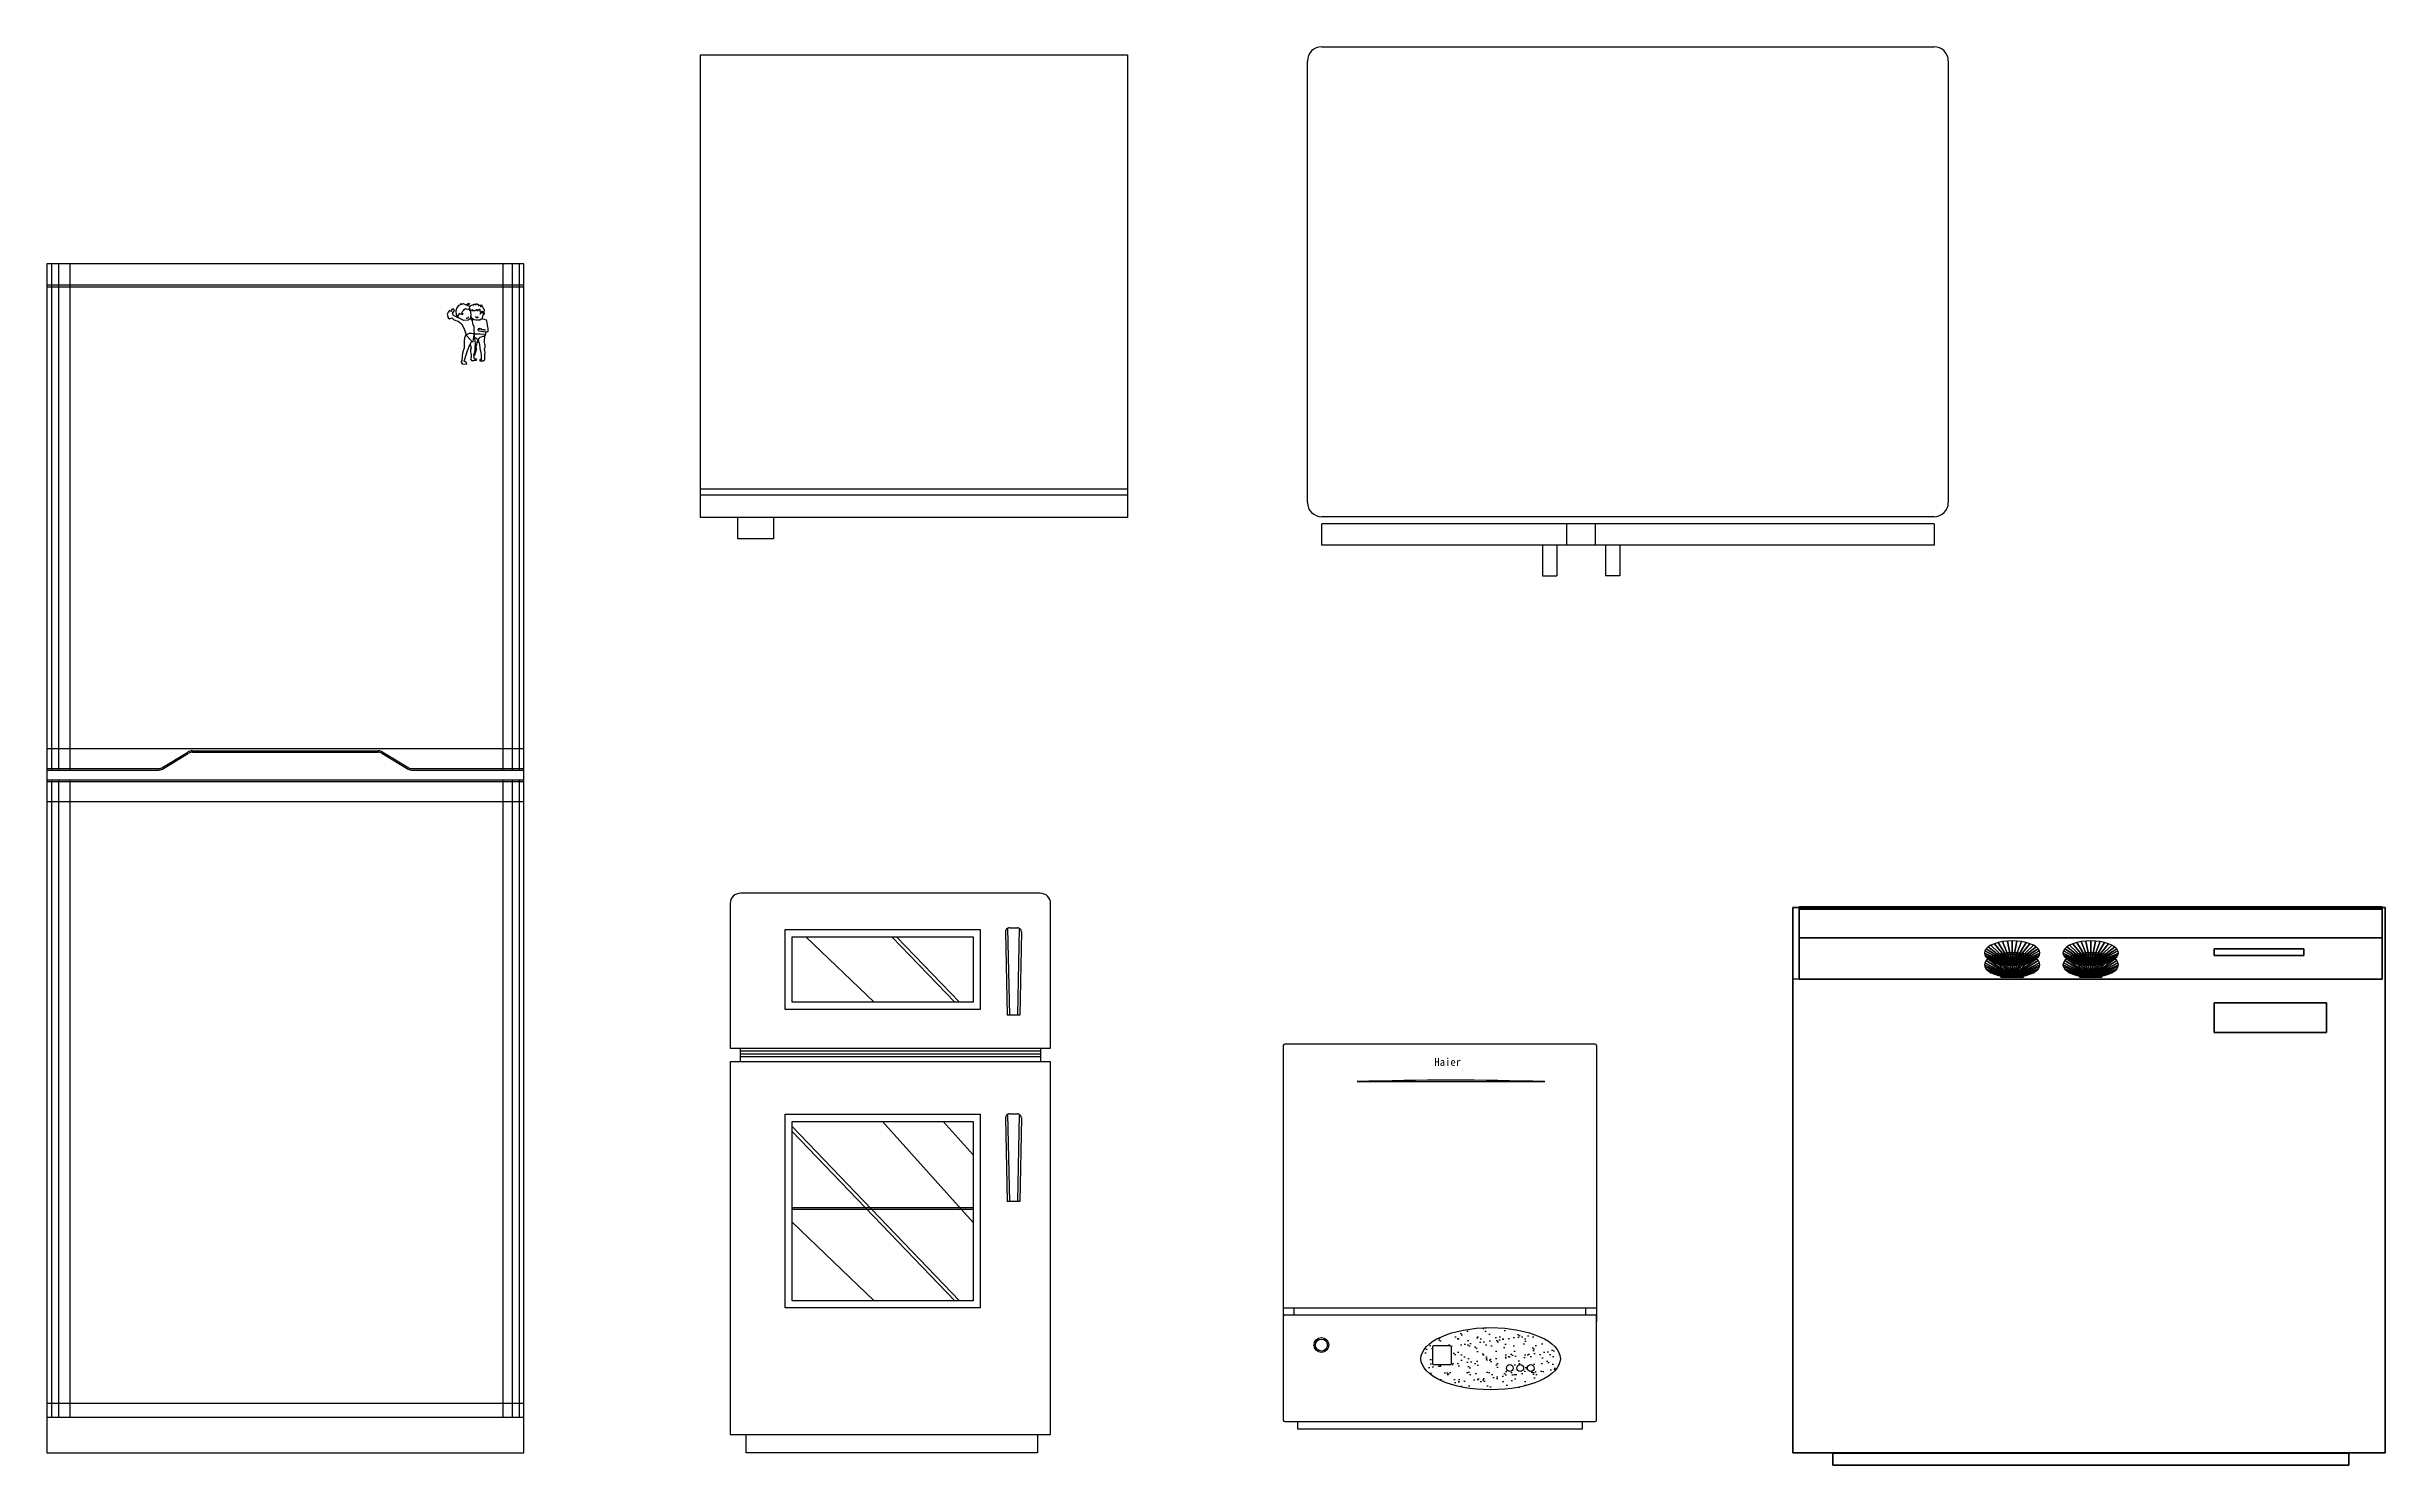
# Model space of a CAD drawing. Header units: millimetres. Extents: x 802 to 11587, y 857 to 9680.
# Drawn here: x 8212 to 11496, y 5599 to 7591 of the extents above; entities that cross this region are included whole.
import ezdxf

# ---------------------------------------------------------------- set-up
doc = ezdxf.new("R2010")
doc.units = ezdxf.units.MM
doc.styles.get("Standard").update_dxf_attribs({"font": 'arial.ttf'})

msp = doc.modelspace()

# ---------------------------------------------------------------- texts
at = {"color": 0, "insert": (10161.1, 6170.6), "char_height": 11, "width": 145.9, "attachment_point": 1}
msp.add_mtext('\\f黑体|b0|i0|c134|p2;Haier', dxfattribs=at)

# ---------------------------------------------------------------- hatches: boundary and pattern name
h = msp.add_hatch()
h.set_pattern_fill('AR-SAND', color=0, scale=10, style=0)
h.set_pattern_definition([(37.5, (7452.864, 1263.842), (-0.629934, 19.268238), [0, -15.2, 0, -17, 0, -16.25]), (7.5, (7452.864, 1263.842), (17.69777, 28.22146), [0, -8.2, 0, -13.7, 0, -5.25]), (327.5, (7440.564, 1263.842), (31.14142, 0.05659), [0, -5, 0, -18, 0, -23.5]), (317.5, (7440.564, 1263.842), (30.06127, 8.77676), [0, -2.5, 0, -11.8, 0, -13.5])])
edge = h.paths.add_edge_path()
edge.add_ellipse((10240.1, 5748.4), major_axis=(97.9, 0), ratio=0.445964, start_angle=0, end_angle=360)
h.paths.add_polyline_path([(10271.9, 5735.3, -1), (10262.4, 5735.3, -1)], flags=16)
h.paths.add_polyline_path([(10286.5, 5735.3, -1), (10276.9, 5735.3, -1)], flags=16)
h.paths.add_polyline_path([(10301.3, 5735.3, -1), (10291.7, 5735.3, -1)], flags=16)
h.paths.add_polyline_path([(10184.5, 5741.7, -0.414214), (10182.5, 5739.7), (10160.7, 5739.7, -0.414214), (10158.7, 5741.7), (10158.7, 5765.1, -0.414214), (10160.7, 5767.1), (10182.5, 5767.1, -0.414214), (10184.5, 5765.1)], flags=16)

# ---------------------------------------------------------------- linework, layer by layer
at = {"color": 0}
for p, q in [((10002.9, 7590.8), (10862.9, 7590.8)), ((9982.9, 6950.8), (9982.9, 7570.8)), ((10882.9, 7570.8), (10882.9, 6950.8)), ((8212.3, 7286.1), (8212.3, 5616.1)), ((8882.3, 7286.1), (8212.3, 7286.1)), ((8218.8, 7286.1), (8218.8, 6575.1)), ((8228.6, 7286.1), (8228.6, 6575.1)), ((8244.9, 7286.1), (8244.9, 6575.1)), ((8852.9, 7286.1), (8852.9, 6575.1)), ((8866, 7286.1), (8866, 6575.1)), ((8875.7, 7286.1), (8875.7, 6575.1)), ((8882.3, 5616.1), (8882.3, 7286.1)), ((8882.3, 7256.1), (8212.3, 7256.1)), ((8882.3, 7253.1), (8212.3, 7253.1)), ((8790.7, 7227.6), (8788.4, 7224.2)), ((8796.1, 7229.2), (8790.7, 7227.6)), ((8793, 7229.6), (8796.9, 7230.3)), ((8796.1, 7229.2), (8793, 7229.6)), ((8796.9, 7230.3), (8801.1, 7228.4)), ((8801.1, 7228.4), (8805.3, 7230.7)), ((8806.5, 7229.9), (8802.3, 7227.2)), ((8804.1, 7227.5), (8802.3, 7227.2)), ((8804.7, 7227), (8804.1, 7227.5)), ((8805.6, 7226.5), (8804.7, 7227)), ((8805.3, 7230.7), (8806.5, 7229.9)), ((8806, 7225.4), (8805.6, 7226.5)), ((8806.5, 7223.9), (8806, 7225.4)), ((8806.2, 7225.7), (8807.8, 7227.5)), ((8807.8, 7227.5), (8810.9, 7228.5)), ((8810.9, 7228.5), (8812.7, 7228.3)), ((8812.1, 7229.1), (8814, 7229.3)), ((8812.7, 7228.3), (8812.1, 7229.1)), ((8814, 7229.3), (8815.2, 7228.5)), ((8815.2, 7228.5), (8815.4, 7229.8)), ((8815.4, 7229.8), (8817, 7229.6)), ((8817, 7229.6), (8818.5, 7228.3)), ((8818.5, 7228.3), (8818.7, 7227.1)), ((8818.7, 7227.1), (8820.7, 7227.9)), ((8820.7, 7227.9), (8824, 7227.7)), ((8822.6, 7227.5), (8821.3, 7225.7)), ((8821.3, 7225.7), (8823.2, 7226.3)), ((8824, 7227.7), (8822.6, 7227.5)), ((8823.2, 7226.3), (8824.6, 7224.9)), ((8776.1, 7218.2), (8774.8, 7215.1)), ((8774.8, 7215.1), (8776.1, 7210.3)), ((8778, 7220.3), (8776.1, 7218.2)), ((8776.1, 7210.3), (8778, 7208.8)), ((8780.7, 7219.2), (8778, 7220.3)), ((8778, 7208.8), (8781.1, 7210.3)), ((8780.9, 7221.6), (8780.7, 7219.2)), ((8781.8, 7222.2), (8780.9, 7221.6)), ((8781.1, 7210.3), (8783.4, 7208)), ((8784.1, 7222.2), (8781.8, 7222.2)), ((8782.2, 7216.1), (8783.8, 7218.8)), ((8783.4, 7213.4), (8782.2, 7216.1)), ((8798.2, 7206.6), (8783.4, 7213.4)), ((8783.4, 7208), (8786.8, 7206.5)), ((8783.8, 7218.8), (8784.9, 7219.5)), ((8784.9, 7219.5), (8784.1, 7222.2)), ((8788.4, 7224.2), (8786.8, 7219.9)), ((8786.8, 7219.9), (8787.2, 7214.2)), ((8786.8, 7206.5), (8790.3, 7205.3)), ((8787.2, 7214.2), (8789.9, 7210.3)), ((8789.6, 7213.1), (8790.7, 7213.9)), ((8790.8, 7210), (8789.6, 7213.1)), ((8790.3, 7205.3), (8794.9, 7201.5)), ((8790.7, 7213.9), (8791.9, 7215.7)), ((8791.9, 7215.7), (8792, 7216.9)), ((8792, 7216.9), (8793.1, 7215.6)), ((8793.1, 7215.6), (8795, 7215.1)), ((8794.9, 7201.5), (8798.4, 7194.5)), ((8795, 7215.1), (8797.1, 7215.4)), ((8795.6, 7217.5), (8796, 7218.8)), ((8795.7, 7216.4), (8795.6, 7217.5)), ((8797.1, 7215.4), (8795.7, 7216.4)), ((8796, 7218.8), (8797.4, 7220.5)), ((8797.4, 7220.5), (8798.7, 7222)), ((8804.2, 7206.8), (8798.2, 7206.6)), ((8798.4, 7194.5), (8800.7, 7187.6)), ((8798.7, 7222), (8800.3, 7223.4)), ((8800.3, 7223.4), (8801.4, 7222.7)), ((8801.4, 7222.7), (8803.1, 7222.3)), ((8801.5, 7209.6), (8802.8, 7209.6)), ((8802.8, 7209.6), (8803.6, 7209.9)), ((8803.1, 7222.3), (8804.6, 7222.6)), ((8803.6, 7209.9), (8804.1, 7210.3)), ((8804.1, 7210.3), (8804.7, 7210.7)), ((8806.3, 7208.4), (8804.2, 7206.8)), ((8804.6, 7222.6), (8805.8, 7221.6)), ((8804.7, 7210.7), (8804.8, 7211.3)), ((8804.8, 7211.3), (8804.8, 7211.7)), ((8805.8, 7221.6), (8806.1, 7220)), ((8806.1, 7220), (8807.1, 7221.8)), ((8808.1, 7211.3), (8806.3, 7208.4)), ((8807.1, 7221.8), (8806.5, 7223.9)), ((8806.9, 7208.5), (8808.5, 7208.8)), ((8808, 7218.8), (8807.1, 7221.8)), ((8807.7, 7220.4), (8809, 7220.8)), ((8808.1, 7217.1), (8808, 7218.8)), ((8808.4, 7215), (8808.1, 7217.1)), ((8808.1, 7211.3), (8808.4, 7213.6)), ((8809.6, 7207.6), (8808.2, 7207)), ((8808.4, 7213.6), (8808.4, 7215)), ((8808.9, 7209.5), (8808.4, 7213)), ((8808.5, 7208.8), (8809.4, 7208.4)), ((8812.8, 7207.5), (8808.9, 7209.5)), ((8809, 7220.8), (8809.6, 7221.3)), ((8809.4, 7208.4), (8811, 7208.4)), ((8809.6, 7221.3), (8810, 7221.4)), ((8810, 7220.4), (8809.6, 7220.3)), ((8809.6, 7220.3), (8810.8, 7220.3)), ((8811.2, 7208.4), (8809.6, 7207.6)), ((8809.6, 7207.5), (8809.6, 7206)), ((8809.6, 7206), (8810.2, 7202.3)), ((8810.1, 7221.6), (8810, 7220.4)), ((8810, 7221.4), (8810.1, 7221.6)), ((8810.2, 7202.3), (8810.9, 7200.2)), ((8810.8, 7220.3), (8814.1, 7220.3)), ((8810.9, 7200.2), (8811.9, 7198.3)), ((8811.9, 7198.3), (8811.9, 7197.7)), ((8811.9, 7197.7), (8811.9, 7193.8)), ((8811.9, 7193.8), (8812.1, 7190.7)), ((8815, 7206.8), (8812.8, 7207.5)), ((8814.1, 7220.3), (8814.9, 7221.1)), ((8814.8, 7211.3), (8814.8, 7211.8)), ((8814.9, 7210.9), (8814.8, 7211.3)), ((8814.9, 7221.1), (8815.9, 7221.8)), ((8814.9, 7211.4), (8815.5, 7211)), ((8815.3, 7210.3), (8814.9, 7210.9)), ((8819.5, 7206.7), (8815, 7206.8)), ((8817.3, 7210.3), (8815.3, 7210.3)), ((8815.5, 7211), (8816.8, 7211.1)), ((8815.9, 7221.8), (8816.8, 7221.8)), ((8816.8, 7220.6), (8816.3, 7220.4)), ((8816.3, 7220.4), (8816.4, 7220.3)), ((8816.4, 7220.3), (8818.3, 7220.4)), ((8816.8, 7221.8), (8816.8, 7220.9)), ((8816.8, 7220.9), (8816.8, 7220.6)), ((8816.8, 7211.1), (8817.4, 7211.2)), ((8817.8, 7210.8), (8817.3, 7210.3)), ((8817.4, 7211.2), (8818.1, 7211.4)), ((8818.1, 7211.4), (8817.8, 7210.8)), ((8818.3, 7220.4), (8818.6, 7220.9)), ((8818.3, 7194.2), (8819, 7195.3)), ((8819, 7191.3), (8818.3, 7194.2)), ((8818.6, 7220.9), (8818.9, 7221.4)), ((8818.9, 7221.4), (8819.4, 7222.1)), ((8819, 7195.3), (8819.1, 7195.7)), ((8819.1, 7195.7), (8820, 7194.2)), ((8819.4, 7222.1), (8820.3, 7222.3)), ((8820.5, 7207), (8819.5, 7206.7)), ((8820, 7194.2), (8820.8, 7194.5)), ((8820.3, 7222.3), (8820.3, 7221.3)), ((8820.3, 7221.3), (8820.7, 7219.8)), ((8822.3, 7208.1), (8820.5, 7207)), ((8820.7, 7219.8), (8821.6, 7218.1)), ((8820.8, 7194.5), (8821.3, 7194.8)), ((8821.1, 7215.5), (8821.7, 7216.1)), ((8821.2, 7216), (8821.1, 7215.5)), ((8821.7, 7217.8), (8821.2, 7216.6)), ((8821.2, 7216.6), (8821.2, 7216)), ((8821.3, 7194.8), (8821.8, 7195.3)), ((8821.6, 7218.1), (8821.7, 7217.8)), ((8821.7, 7216.1), (8822.4, 7216.6)), ((8821.8, 7195.3), (8822.2, 7195.3)), ((8822.2, 7195.3), (8822.8, 7193.7)), ((8823.6, 7208.9), (8822.3, 7208.1)), ((8822.4, 7216.6), (8822.9, 7217.5)), ((8822.8, 7193.7), (8824.4, 7193.7)), ((8822.9, 7217.5), (8823.4, 7218.5)), ((8823.4, 7219.5), (8824.4, 7219.6)), ((8823.4, 7218.5), (8823.4, 7219.5)), ((8824, 7209.5), (8823.6, 7208.9)), ((8823.6, 7208.9), (8827.1, 7208.1)), ((8824.4, 7211.8), (8824, 7209.5)), ((8824.4, 7219.6), (8824.4, 7217.6)), ((8824.4, 7217.6), (8825.2, 7216.1)), ((8825.2, 7214.6), (8824.4, 7211.8)), ((8824.4, 7193.7), (8824.7, 7193.8)), ((8824.6, 7224.9), (8826.8, 7221)), ((8824.7, 7193.8), (8825.2, 7193.8)), ((8825.2, 7217.3), (8825.2, 7214.6)), ((8825.6, 7215.7), (8825.2, 7217.3)), ((8825.2, 7216.1), (8826.1, 7215.3)), ((8825.2, 7193.8), (8826.4, 7193.7)), ((8826.2, 7215.1), (8825.6, 7215.7)), ((8826.8, 7221), (8826, 7217.9)), ((8826, 7217.9), (8826.4, 7215.7)), ((8826.8, 7214.8), (8826.2, 7215.1)), ((8826.4, 7215.7), (8826.8, 7214.8)), ((8826.4, 7193.7), (8826.7, 7193.4)), ((8826.7, 7193.4), (8828.5, 7193.2)), ((8827.1, 7208.1), (8829.3, 7207.2)), ((8829.3, 7207.2), (8830.1, 7205.8)), ((8830.1, 7205.8), (8832, 7194.8)), ((8832, 7194.8), (8831.6, 7191)), ((8796, 7160.5), (8795.9, 7156.2)), ((8797.2, 7163.8), (8796, 7160.5)), ((8798.4, 7167.6), (8797.2, 7163.8)), ((8799.2, 7182.2), (8798.3, 7177.7)), ((8798.3, 7177.7), (8798.4, 7167.6)), ((8798.7, 7149.3), (8803.5, 7165.5)), ((8801, 7186.2), (8799.2, 7182.2)), ((8800.7, 7187.6), (8801.3, 7184.8)), ((8801.7, 7186.4), (8800.9, 7186.3)), ((8800.9, 7186.3), (8808.2, 7178.2)), ((8805.5, 7188), (8801.7, 7186.4)), ((8803.5, 7165.5), (8804.8, 7166.5)), ((8804.8, 7166.5), (8805.1, 7169.2)), ((8805.1, 7169.2), (8808.8, 7176.4)), ((8809, 7188), (8805.5, 7188)), ((8807, 7172.8), (8808.3, 7167.9)), ((8807.6, 7165), (8807.5, 7162.5)), ((8807.5, 7162.5), (8808.4, 7158.7)), ((8808.3, 7167.9), (8807.6, 7165)), ((8808.2, 7178.2), (8808.6, 7177.1)), ((8808.6, 7177.1), (8811, 7176.4)), ((8811, 7187.8), (8809, 7188)), ((8812.7, 7187.8), (8811, 7187.8)), ((8811, 7176.4), (8811.6, 7180.1)), ((8811.6, 7180.1), (8812, 7182.5)), ((8812, 7182.5), (8812.5, 7187.2)), ((8812.1, 7190.7), (8812.5, 7188.8)), ((8812.3, 7159.3), (8812.4, 7160.1)), ((8813.4, 7165.1), (8812.4, 7160.1)), ((8812.5, 7188.8), (8812.7, 7187.8)), ((8812.7, 7187.9), (8812.5, 7184.7)), ((8812.5, 7187.2), (8812.7, 7187.9)), ((8812.5, 7184.7), (8813.2, 7181.6)), ((8812.9, 7187.6), (8815.5, 7187.6)), ((8813.6, 7182.7), (8812.9, 7183.2)), ((8813.2, 7181.6), (8814.2, 7173.9)), ((8814.2, 7173.9), (8813.4, 7168.2)), ((8813.4, 7168.2), (8813.4, 7165.1)), ((8814, 7160.6), (8813.4, 7159.7)), ((8813.4, 7159.7), (8813.4, 7158.1)), ((8814.5, 7181.8), (8813.6, 7182.7)), ((8814.6, 7161.5), (8814, 7160.6)), ((8815.4, 7181.3), (8814.5, 7181.8)), ((8814.9, 7163.6), (8814.6, 7161.5)), ((8815.2, 7165.1), (8814.9, 7163.6)), ((8815.8, 7172), (8815.1, 7169.9)), ((8815.1, 7169.9), (8815.2, 7167)), ((8815.2, 7167), (8815.2, 7165.1)), ((8816.1, 7180.9), (8815.4, 7181.3)), ((8815.5, 7187.6), (8821, 7187.5)), ((8816.5, 7175.4), (8815.8, 7172)), ((8817.4, 7179.2), (8816.1, 7180.9)), ((8817.5, 7179.4), (8816.5, 7175.4)), ((8817.6, 7179.3), (8817.4, 7179.2)), ((8817.5, 7175.8), (8817.4, 7175.5)), ((8819.2, 7181), (8817.6, 7179.3)), ((8818.9, 7178.3), (8817.9, 7179.3)), ((8819.2, 7177.4), (8818.9, 7178.3)), ((8827.9, 7190.1), (8819, 7191.3)), ((8819.6, 7181.4), (8819.2, 7181)), ((8819.7, 7175.1), (8819.2, 7177.4)), ((8820.6, 7182.3), (8819.6, 7181.4)), ((8820.1, 7174.5), (8819.7, 7175.1)), ((8820.5, 7172.7), (8820.1, 7174.5)), ((8820.8, 7168.1), (8820.5, 7172.7)), ((8822.4, 7182.8), (8820.6, 7182.3)), ((8821, 7166.3), (8820.8, 7168.1)), ((8821, 7187.5), (8826.7, 7187.1)), ((8821.4, 7165.1), (8821, 7166.3)), ((8821.9, 7163), (8821.4, 7165.1)), ((8822.2, 7162), (8821.9, 7163)), ((8822.8, 7157.4), (8822.2, 7162)), ((8824.5, 7184.1), (8822.4, 7182.8)), ((8826.7, 7183.7), (8824.5, 7184.1)), ((8826.5, 7177), (8826.2, 7176.1)), ((8826.2, 7176.1), (8826.5, 7175.4)), ((8827, 7167.2), (8826.4, 7166.3)), ((8826.4, 7166), (8826.6, 7166.4)), ((8826.4, 7166.3), (8826.4, 7166)), ((8826.6, 7179.8), (8826.5, 7177)), ((8826.5, 7175.4), (8827.3, 7173.8)), ((8827.1, 7181.9), (8826.6, 7179.8)), ((8826.6, 7166.4), (8827.4, 7161)), ((8826.7, 7187.1), (8827.1, 7186.2)), ((8827.9, 7185.3), (8826.7, 7183.7)), ((8827.4, 7168.1), (8827, 7167.2)), ((8827.1, 7186.2), (8828.2, 7186.2)), ((8827.1, 7183.9), (8827.1, 7181.9)), ((8827.4, 7161), (8827.1, 7158.6)), ((8827.3, 7173.8), (8827.4, 7172.3)), ((8827.4, 7172.3), (8827.4, 7170.7)), ((8827.4, 7170.7), (8827.4, 7168.1)), ((8830.5, 7190.2), (8827.9, 7190.1)), ((8828.6, 7187.9), (8827.9, 7185.3)), ((8828.7, 7189.9), (8828.6, 7187.9)), ((8831.6, 7191), (8830.5, 7190.2)), ((8794.4, 7149), (8794.2, 7147.9)), ((8794.2, 7147.9), (8795.9, 7145.4)), ((8795.3, 7150.1), (8794.4, 7149)), ((8795.9, 7156.2), (8795.3, 7150.1)), ((8795.9, 7145.4), (8802.1, 7145.1)), ((8800.8, 7147.9), (8798.7, 7149.3)), ((8801.9, 7147), (8800.8, 7147.9)), ((8802.1, 7145.1), (8801.9, 7147)), ((8808.3, 7155.1), (8807.5, 7152.5)), ((8807.5, 7152.5), (8807.8, 7151.6)), ((8807.8, 7151.6), (8808.8, 7150.4)), ((8808.4, 7158.7), (8808.3, 7155.1)), ((8808.8, 7150.4), (8812.2, 7150.3)), ((8812.2, 7150.3), (8813, 7150.6)), ((8812.3, 7158.8), (8812.3, 7159.3)), ((8812.3, 7158.3), (8812.3, 7158.8)), ((8812.5, 7156.5), (8812.3, 7158.3)), ((8812.7, 7153.6), (8812.5, 7156.5)), ((8813.2, 7152.3), (8812.7, 7153.6)), ((8813.4, 7158.1), (8812.8, 7157.1)), ((8813, 7150.6), (8813.3, 7150.8)), ((8813.7, 7152.3), (8813.2, 7152.3)), ((8813.3, 7150.8), (8815.5, 7150.9)), ((8815.9, 7152.3), (8813.7, 7152.3)), ((8815.5, 7150.9), (8816.5, 7151.3)), ((8816.5, 7151.3), (8815.9, 7152.3)), ((8820.6, 7150.8), (8820.4, 7150.5)), ((8820.4, 7150.5), (8820.5, 7149.8)), ((8820.5, 7149.8), (8820.8, 7149.8)), ((8820.7, 7151.1), (8820.6, 7150.8)), ((8820.9, 7151.4), (8820.7, 7151.1)), ((8820.8, 7149.8), (8821.5, 7149.8)), ((8821.8, 7151.3), (8820.9, 7151.4)), ((8821.5, 7149.8), (8822.3, 7149.5)), ((8821.8, 7151.3), (8822.4, 7151.3)), ((8822.3, 7149.5), (8823.1, 7149.8)), ((8822.4, 7151.3), (8822.8, 7151.5)), ((8823, 7153.4), (8822.8, 7157.4)), ((8822.8, 7151.5), (8823, 7152.1)), ((8823, 7153), (8823, 7153.4)), ((8823, 7152.6), (8823, 7153)), ((8823, 7152.1), (8823, 7152.6)), ((8823.1, 7149.8), (8823.8, 7149.7)), ((8823.8, 7149.7), (8824.1, 7149.7)), ((8824.1, 7149.7), (8824.9, 7149.7)), ((8824.9, 7149.7), (8825.8, 7149.7)), ((8827.1, 7150.7), (8825.8, 7149.7)), ((8827.1, 7158.6), (8827.1, 7150.7)), ((9730.3, 6969.6), (9130.3, 6969.6)), ((9730.3, 6961.3), (9130.3, 6961.3)), ((10862.9, 6930.8), (10002.9, 6930.8)), ((10862.9, 6920.8), (10002.9, 6920.8)), ((10002.9, 6890.8), (10002.9, 6920.8)), ((10347.3, 6890.8), (10347.3, 6920.8)), ((10387.3, 6890.8), (10387.3, 6920.8)), ((10862.9, 6920.8), (10862.9, 6890.8)), ((10862.9, 6890.8), (10002.9, 6890.8)), ((10313, 6890.8), (10313, 6847.6)), ((10333, 6890.8), (10333, 6847.6)), ((10401.6, 6890.8), (10401.6, 6847.6)), ((10421.6, 6890.8), (10421.6, 6847.6)), ((10313, 6847.6), (10333, 6847.6)), ((10421.6, 6847.6), (10401.6, 6847.6)), ((8212.3, 6605.1), (8882.3, 6605.1)), ((8416.8, 6602.1), (8677.9, 6602.1)), ((8212.3, 6577.1), (8369.6, 6577.1)), ((8212.3, 6575.1), (8369.6, 6575.1)), ((8373.7, 6578.2), (8410.6, 6600.4)), ((8374.7, 6576.5), (8411.6, 6598.6)), ((8416.8, 6600.1), (8677.9, 6600.1)), ((8683, 6598.6), (8720, 6576.5)), ((8684.1, 6600.4), (8721, 6578.2)), ((8725.1, 6577.1), (8882.3, 6577.1)), ((8725.1, 6575.1), (8882.3, 6575.1)), ((8212.3, 6561.1), (8882.3, 6561.1)), ((8212.3, 6559.1), (8882.3, 6559.1)), ((8218.8, 6561.1), (8218.8, 5666.1)), ((8228.6, 6561.1), (8228.6, 5666.1)), ((8244.9, 6561.1), (8244.9, 5666.1)), ((8852.9, 6561.1), (8852.9, 5666.1)), ((8866, 6561.1), (8866, 5666.1)), ((8875.7, 6561.1), (8875.7, 5666.1)), ((8212.3, 6531.1), (8882.3, 6531.1)), ((9172.1, 6387.5), (9172.1, 6184.7)), ((9607.5, 6402.1), (9186.7, 6402.1)), ((9622.1, 6184.7), (9622.1, 6387.5)), ((9249.2, 6351), (9523.3, 6351)), ((9249.2, 6238.9), (9249.2, 6351)), ((9259.2, 6341), (9513.3, 6341)), ((9259.2, 6248.9), (9259.2, 6341)), ((9374.4, 6248.9), (9278.3, 6341)), ((9487.8, 6248.9), (9399.3, 6341)), ((9494.4, 6248.9), (9405.9, 6341)), ((9513.3, 6341), (9513.3, 6248.9)), ((9523.3, 6351), (9523.3, 6238.9)), ((9558.7, 6347.9), (9561, 6230.6)), ((9561.8, 6353), (9564.2, 6230.6)), ((9564.3, 6353.6), (9575.5, 6353.6)), ((9578, 6353), (9575.6, 6230.6)), ((9581.1, 6347.9), (9578.8, 6230.6)), ((9513.3, 6248.9), (9259.2, 6248.9)), ((9523.3, 6238.9), (9249.2, 6238.9)), ((9578.8, 6230.6), (9561, 6230.6)), ((9172.1, 6184.7), (9622.1, 6184.7)), ((9186.2, 6184.7), (9186.2, 6165.3)), ((9608.1, 6180.3), (9186.2, 6180.3)), ((9608.1, 6176.2), (9186.2, 6176.2)), ((9608.1, 6184.7), (9608.1, 6165.3)), ((9948.9, 6188), (9948.9, 5800.4)), ((10386.9, 6190), (9950.9, 6190)), ((10388.9, 6188), (10388.9, 5800.4)), ((9172.1, 6165.3), (9172.1, 5642.1)), ((9622.1, 6165.3), (9172.1, 6165.3)), ((9608.1, 6172.1), (9186.2, 6172.1)), ((9622.1, 5642.1), (9622.1, 6165.3)), ((10052.5, 6137.5), (10316, 6137.5)), ((9249.2, 6091.6), (9523.3, 6091.6)), ((9249.2, 5819.8), (9249.2, 6091.6)), ((9259.2, 6081.6), (9513.3, 6081.6)), ((9259.2, 5829.8), (9259.2, 6081.6)), ((9513.3, 5939.6), (9385.9, 6081.6)), ((9513.3, 6034.7), (9471.2, 6081.6)), ((9513.3, 6081.6), (9513.3, 5829.8)), ((9523.3, 6091.6), (9523.3, 5819.8)), ((9558.7, 6086.5), (9561, 5969.2)), ((9561.8, 6091.6), (9564.2, 5969.2)), ((9564.3, 6092.2), (9575.5, 6092.2)), ((9578, 6091.6), (9575.6, 5969.2)), ((9581.1, 6086.5), (9578.8, 5969.2)), ((9494.4, 5829.8), (9259.2, 6074.4)), ((9487.8, 5829.8), (9259.2, 6067.5)), ((9259.6, 5960.7), (9513.6, 5960.7)), ((9259.6, 5957.7), (9259.6, 5960.7)), ((9513.6, 5957.7), (9259.6, 5957.7)), ((9513.6, 5960.7), (9513.6, 5957.7)), ((9578.8, 5969.2), (9561, 5969.2)), ((9374.4, 5829.8), (9259.2, 5940.2)), ((9523.3, 5819.8), (9249.2, 5819.8)), ((9513.3, 5829.8), (9259.2, 5829.8)), ((9948.9, 5820), (10388.9, 5820)), ((9963.9, 5820), (9963.9, 5810)), ((10373.9, 5810), (10373.9, 5820)), ((9948.9, 5808), (9948.9, 5662)), ((9950.9, 5810), (10386.9, 5810)), ((10388.9, 5662), (10388.9, 5808)), ((8212.3, 5686.1), (8882.3, 5686.1)), ((8212.3, 5666.1), (8882.3, 5666.1)), ((9950.9, 5660), (10386.9, 5660)), ((9968.9, 5660), (9968.9, 5650)), ((9968.9, 5650), (10368.9, 5650)), ((10368.9, 5650), (10368.9, 5660)), ((8212.3, 5616.1), (8882.3, 5616.1)), ((9172.1, 5642.1), (9622.1, 5642.1)), ((9194.4, 5616.1), (9194.4, 5642.1)), ((9603.8, 5616.1), (9194.4, 5616.1)), ((9603.8, 5642.1), (9603.8, 5616.1))]:
    msp.add_line(p, q, dxfattribs=at)
at = {"color": 0, "linetype": 'Continuous'}
msp.add_line((11492.3, 6281.6, 1687.6), (10664.5, 6281.6, 1688.1), dxfattribs=at)
at = {"color": 0}
msp.add_lwpolyline([(9130.3, 7579.6), (9730.3, 7579.6), (9730.3, 6929.6), (9130.3, 6929.6)], close=True, dxfattribs=at)
msp.add_lwpolyline([(9232.8, 6929.6), (9232.8, 6899.6), (9182.8, 6899.6), (9182.8, 6929.6)], dxfattribs=at)
msp.add_lwpolyline([(10160.7, 5767.1), (10182.5, 5767.1, -0.414214), (10184.5, 5765.1), (10184.5, 5741.7, -0.414214), (10182.5, 5739.7), (10160.7, 5739.7, -0.414214), (10158.7, 5741.7), (10158.7, 5765.1, -0.414214)], format="xyb", close=True, dxfattribs=at)
for centre, radius in [((10002.5, 5767.6), 10.4), ((10002.5, 5767.6), 8.45), ((10267.1, 5735.3), 4.77), ((10281.7, 5735.3), 4.77), ((10296.5, 5735.3), 4.77)]:
    msp.add_circle(centre, radius, dxfattribs=at)
for centre, radius, start, end in [((10002.9, 7570.8), 20, 90, 180), ((10862.9, 7570.8), 20, 0, 90), ((10002.9, 6950.8), 20, 180, 270), ((10862.9, 6950.8), 20, 270, 0), ((8416.8, 6590.1), 12, 90, 120.9638), ((8677.9, 6590.1), 12, 59.0362, 90), ((8369.6, 6585.1), 8, 270, 300.9638), ((8369.6, 6585.1), 10, 270, 300.9638), ((8416.8, 6590.1), 10, 90, 120.9638), ((8677.9, 6590.1), 10, 59.0362, 90), ((8725.1, 6585.1), 10, 239.0362, 270), ((8725.1, 6585.1), 8, 239.0362, 270), ((9186.7, 6387.5), 14.6, 90, 180), ((9607.5, 6387.5), 14.6, 0, 90), ((9564.3, 6348), 5.58, 90, 181.123), ((9575.5, 6348), 5.58, 358.877, 90), ((9950.9, 6188), 2, 90, 180), ((10386.9, 6188), 2, 0, 90), ((10184.2, 1800.9), 4338.6, 88.2602, 91.7398), ((9564.3, 6086.6), 5.58, 90, 181.123), ((9575.5, 6086.6), 5.58, 358.877, 90), ((9950.9, 5808), 2, 90, 180), ((10386.9, 5808), 2, 0, 90), ((9950.9, 5662), 2, 180, 270), ((10386.9, 5662), 2, 270, 0)]:
    msp.add_arc(centre, radius, start, end, dxfattribs=at)
msp.add_ellipse((10240.1, 5748.4), major_axis=(97.9, 0), ratio=0.445964, dxfattribs=at)
at = {"color": 0, "linetype": 'Continuous'}
for points in [[(10664.5, 6382, 755), (11496.5, 6382, 755), (11496.5, 6382, 1688.1), (10664.5, 6382, 1688.1)], [(10664.5, 5616.1, 755), (10664.5, 6382, 755), (10664.5, 6382, 1688.1), (10664.5, 5616.1, 1688.1)], [(10664.5, 6382, 755), (10664.5, 5616.1, 755), (11496.5, 5616.1, 755), (11496.5, 6382, 755)], [(11496.5, 6382, 1688.1), (11496.5, 5616.1, 1688.1), (10664.5, 5616.1, 1688.1), (10664.5, 6382, 1688.1)], [(10673.3, 6382.8, 1809.1), (10673.3, 6339.4, 1809.1), (11492.3, 6339.4, 1809.1), (11492.3, 6382.8, 1809.1)], [(10673.3, 6379.9, 1687.6), (10673.3, 6382.8, 1687.6), (11492.3, 6382.8, 1687.6), (11492.3, 6379.9, 1687.6)], [(10673.3, 6382.8, 1687.6), (10673.3, 6382.8, 1809.1), (11492.3, 6382.8, 1809.1), (11492.3, 6382.8, 1687.6)], [(10673.3, 6281.6, 1687.6), (10673.3, 6379.9, 1687.6), (11492.3, 6379.9, 1687.6), (11492.3, 6281.6, 1687.6)], [(11496.5, 6382, 755), (11496.5, 5616.1, 755), (11496.5, 5616.1, 1688.1), (11496.5, 6382, 1688.1)], [(10673.3, 6339.4, 1809.1), (10673.3, 6281.6, 1687.6), (11492.3, 6281.6, 1687.6), (11492.3, 6339.4, 1809.1)], [(10972.5, 6300.8, 1714.2), (10934.2, 6321, 1751.6), (10933.7, 6318, 1746.1)], [(10972.5, 6300.8, 1714.2), (10933.7, 6318, 1746.1), (10934.2, 6315, 1740.5)], [(10972.5, 6300.8, 1714.2), (10936, 6323.9, 1757), (10934.2, 6321, 1751.6)], [(10972.5, 6300.8, 1714.2), (10934.2, 6315, 1740.5), (10936, 6312.1, 1735.2)], [(10972.5, 6284.3, 1723.1), (10936, 6307.4, 1765.9), (10934.2, 6304.5, 1760.5)], [(10972.5, 6300.8, 1714.2), (10938.9, 6326.6, 1762), (10936, 6323.9, 1757)], [(10972.5, 6300.8, 1714.2), (10936, 6312.1, 1735.2), (10938.9, 6309.4, 1730.1)], [(10972.5, 6284.3, 1723.1), (10938.9, 6310.1, 1770.9), (10936, 6307.4, 1765.9)], [(10972.5, 6300.8, 1714.2), (10942.8, 6329, 1766.6), (10938.9, 6326.6, 1762)], [(10972.5, 6284.3, 1723.1), (10942.8, 6312.5, 1775.4), (10938.9, 6310.1, 1770.9)], [(10972.5, 6300.8, 1714.2), (10938.9, 6309.4, 1730.1), (10942.8, 6307, 1725.6)], [(10972.5, 6300.8, 1714.2), (10947.6, 6331.1, 1770.5), (10942.8, 6329, 1766.6)], [(10972.5, 6284.3, 1723.1), (10947.6, 6314.6, 1779.4), (10942.8, 6312.5, 1775.4)], [(10972.5, 6300.8, 1714.2), (10942.8, 6307, 1725.6), (10947.6, 6304.9, 1721.7)], [(10972.5, 6300.8, 1714.2), (10953.1, 6332.9, 1773.7), (10947.6, 6331.1, 1770.5)], [(10972.5, 6284.3, 1723.1), (10953.1, 6316.3, 1782.6), (10947.6, 6314.6, 1779.4)], [(10972.5, 6300.8, 1714.2), (10959.2, 6334.1, 1776), (10953.1, 6332.9, 1773.7)], [(10972.5, 6284.3, 1723.1), (10959.2, 6317.6, 1784.9), (10953.1, 6316.3, 1782.6)], [(10988.3, 6316.2, 1781.9), (10988.3, 6284.3, 1781.9), (10956.8, 6284.3, 1781.9), (10956.8, 6316.2, 1781.9)], [(10956.8, 6316.2, 1730.5), (10956.8, 6284.3, 1730.5), (10988.3, 6284.3, 1730.5), (10988.3, 6316.2, 1730.5)], [(10988.3, 6316.2, 1781.9), (10956.8, 6316.2, 1781.9), (10956.8, 6316.2, 1730.5), (10988.3, 6316.2, 1730.5)], [(10956.8, 6316.2, 1781.9), (10956.8, 6284.3, 1781.9), (10956.8, 6284.3, 1730.5), (10956.8, 6316.2, 1730.5)], [(10972.5, 6300.8, 1714.2), (10965.8, 6334.9, 1777.5), (10959.2, 6334.1, 1776)], [(10972.5, 6284.3, 1723.1), (10965.8, 6318.4, 1786.3), (10959.2, 6317.6, 1784.9)], [(10972.5, 6300.8, 1714.2), (10972.5, 6335.2, 1777.9), (10965.8, 6334.9, 1777.5)], [(10972.5, 6284.3, 1723.1), (10972.5, 6318.6, 1786.8), (10965.8, 6318.4, 1786.3)], [(10972.5, 6300.8, 1714.2), (10979.3, 6334.9, 1777.5), (10972.5, 6335.2, 1777.9)], [(10972.5, 6300.8, 1714.2), (10985.8, 6334.1, 1776), (10979.3, 6334.9, 1777.5)], [(10972.5, 6300.8, 1714.2), (10992, 6332.9, 1773.7), (10985.8, 6334.1, 1776)], [(10972.5, 6300.8, 1714.2), (10997.5, 6331.1, 1770.5), (10992, 6332.9, 1773.7)], [(10972.5, 6300.8, 1714.2), (11002.3, 6329, 1766.6), (10997.5, 6331.1, 1770.5)], [(10972.5, 6300.8, 1714.2), (11006.2, 6326.6, 1762), (11002.3, 6329, 1766.6)], [(10972.5, 6300.8, 1714.2), (11009.1, 6323.9, 1757), (11006.2, 6326.6, 1762)], [(10972.5, 6300.8, 1714.2), (11010.8, 6321, 1751.6), (11009.1, 6323.9, 1757)], [(10972.5, 6300.8, 1714.2), (11011.4, 6318, 1746.1), (11010.8, 6321, 1751.6)], [(10972.5, 6284.3, 1723.1), (10979.3, 6318.4, 1786.3), (10972.5, 6318.6, 1786.8)], [(10972.5, 6284.3, 1723.1), (10985.8, 6317.6, 1784.9), (10979.3, 6318.4, 1786.3)], [(10972.5, 6300.8, 1714.2), (11010.8, 6315, 1740.5), (11011.4, 6318, 1746.1)], [(10972.5, 6284.3, 1723.1), (10992, 6316.3, 1782.6), (10985.8, 6317.6, 1784.9)], [(10972.5, 6284.3, 1723.1), (10997.5, 6314.6, 1779.4), (10992, 6316.3, 1782.6)], [(10972.5, 6300.8, 1714.2), (11009.1, 6312.1, 1735.2), (11010.8, 6315, 1740.5)], [(10972.5, 6284.3, 1723.1), (11002.3, 6312.5, 1775.4), (10997.5, 6314.6, 1779.4)], [(10972.5, 6284.3, 1723.1), (11006.2, 6310.1, 1770.9), (11002.3, 6312.5, 1775.4)], [(10972.5, 6300.8, 1714.2), (11006.2, 6309.4, 1730.1), (11009.1, 6312.1, 1735.2)], [(10972.5, 6284.3, 1723.1), (11009.1, 6307.4, 1765.9), (11006.2, 6310.1, 1770.9)], [(10972.5, 6300.8, 1714.2), (11002.3, 6307, 1725.6), (11006.2, 6309.4, 1730.1)], [(10972.5, 6284.3, 1723.1), (11010.8, 6304.5, 1760.5), (11009.1, 6307.4, 1765.9)], [(10972.5, 6300.8, 1714.2), (10997.5, 6304.9, 1721.7), (11002.3, 6307, 1725.6)], [(10988.3, 6284.3, 1781.9), (10988.3, 6316.2, 1781.9), (10988.3, 6316.2, 1730.5), (10988.3, 6284.3, 1730.5)], [(11082.8, 6300.8, 1714.2), (11044.5, 6321, 1751.6), (11043.9, 6318, 1746.1)], [(11082.8, 6300.8, 1714.2), (11043.9, 6318, 1746.1), (11044.5, 6315, 1740.5)], [(11082.8, 6300.8, 1714.2), (11046.3, 6323.9, 1757), (11044.5, 6321, 1751.6)], [(11082.8, 6300.8, 1714.2), (11044.5, 6315, 1740.5), (11046.3, 6312.1, 1735.2)], [(11082.8, 6284.3, 1723.1), (11046.3, 6307.4, 1765.9), (11044.5, 6304.5, 1760.5)], [(11082.8, 6300.8, 1714.2), (11049.2, 6326.6, 1762), (11046.3, 6323.9, 1757)], [(11082.8, 6300.8, 1714.2), (11046.3, 6312.1, 1735.2), (11049.2, 6309.4, 1730.1)], [(11082.8, 6284.3, 1723.1), (11049.2, 6310.1, 1770.9), (11046.3, 6307.4, 1765.9)], [(11082.8, 6300.8, 1714.2), (11053, 6329, 1766.6), (11049.2, 6326.6, 1762)], [(11082.8, 6284.3, 1723.1), (11053, 6312.5, 1775.4), (11049.2, 6310.1, 1770.9)], [(11082.8, 6300.8, 1714.2), (11049.2, 6309.4, 1730.1), (11053, 6307, 1725.6)], [(11082.8, 6300.8, 1714.2), (11057.8, 6331.1, 1770.5), (11053, 6329, 1766.6)], [(11082.8, 6284.3, 1723.1), (11057.8, 6314.6, 1779.4), (11053, 6312.5, 1775.4)], [(11082.8, 6300.8, 1714.2), (11053, 6307, 1725.6), (11057.8, 6304.9, 1721.7)], [(11082.8, 6300.8, 1714.2), (11063.4, 6332.9, 1773.7), (11057.8, 6331.1, 1770.5)], [(11082.8, 6284.3, 1723.1), (11063.4, 6316.3, 1782.6), (11057.8, 6314.6, 1779.4)], [(11082.8, 6300.8, 1714.2), (11069.5, 6334.1, 1776), (11063.4, 6332.9, 1773.7)], [(11082.8, 6284.3, 1723.1), (11069.5, 6317.6, 1784.9), (11063.4, 6316.3, 1782.6)], [(11098.6, 6316.2, 1781.9), (11098.6, 6284.3, 1781.9), (11067.1, 6284.3, 1781.9), (11067.1, 6316.2, 1781.9)], [(11067.1, 6316.2, 1730.5), (11067.1, 6284.3, 1730.5), (11098.6, 6284.3, 1730.5), (11098.6, 6316.2, 1730.5)], [(11067.1, 6316.2, 1781.9), (11067.1, 6284.3, 1781.9), (11067.1, 6284.3, 1730.5), (11067.1, 6316.2, 1730.5)], [(11098.6, 6316.2, 1781.9), (11067.1, 6316.2, 1781.9), (11067.1, 6316.2, 1730.5), (11098.6, 6316.2, 1730.5)], [(11082.8, 6300.8, 1714.2), (11076.1, 6334.9, 1777.5), (11069.5, 6334.1, 1776)], [(11082.8, 6284.3, 1723.1), (11076.1, 6318.4, 1786.3), (11069.5, 6317.6, 1784.9)], [(11082.8, 6300.8, 1714.2), (11082.8, 6335.2, 1777.9), (11076.1, 6334.9, 1777.5)], [(11082.8, 6284.3, 1723.1), (11082.8, 6318.6, 1786.8), (11076.1, 6318.4, 1786.3)], [(11082.8, 6300.8, 1714.2), (11089.6, 6334.9, 1777.5), (11082.8, 6335.2, 1777.9)], [(11082.8, 6300.8, 1714.2), (11096.1, 6334.1, 1776), (11089.6, 6334.9, 1777.5)], [(11082.8, 6300.8, 1714.2), (11102.3, 6332.9, 1773.7), (11096.1, 6334.1, 1776)], [(11082.8, 6300.8, 1714.2), (11107.8, 6331.1, 1770.5), (11102.3, 6332.9, 1773.7)], [(11082.8, 6300.8, 1714.2), (11112.6, 6329, 1766.6), (11107.8, 6331.1, 1770.5)], [(11082.8, 6300.8, 1714.2), (11116.5, 6326.6, 1762), (11112.6, 6329, 1766.6)], [(11082.8, 6300.8, 1714.2), (11119.4, 6323.9, 1757), (11116.5, 6326.6, 1762)], [(11082.8, 6300.8, 1714.2), (11121.1, 6321, 1751.6), (11119.4, 6323.9, 1757)], [(11082.8, 6300.8, 1714.2), (11121.7, 6318, 1746.1), (11121.1, 6321, 1751.6)], [(11082.8, 6284.3, 1723.1), (11089.6, 6318.4, 1786.3), (11082.8, 6318.6, 1786.8)], [(11082.8, 6284.3, 1723.1), (11096.1, 6317.6, 1784.9), (11089.6, 6318.4, 1786.3)], [(11082.8, 6300.8, 1714.2), (11121.1, 6315, 1740.5), (11121.7, 6318, 1746.1)], [(11082.8, 6284.3, 1723.1), (11102.3, 6316.3, 1782.6), (11096.1, 6317.6, 1784.9)], [(11082.8, 6284.3, 1723.1), (11107.8, 6314.6, 1779.4), (11102.3, 6316.3, 1782.6)], [(11082.8, 6300.8, 1714.2), (11119.4, 6312.1, 1735.2), (11121.1, 6315, 1740.5)], [(11082.8, 6284.3, 1723.1), (11112.6, 6312.5, 1775.4), (11107.8, 6314.6, 1779.4)], [(11082.8, 6284.3, 1723.1), (11116.5, 6310.1, 1770.9), (11112.6, 6312.5, 1775.4)], [(11082.8, 6300.8, 1714.2), (11116.5, 6309.4, 1730.1), (11119.4, 6312.1, 1735.2)], [(11082.8, 6284.3, 1723.1), (11119.4, 6307.4, 1765.9), (11116.5, 6310.1, 1770.9)], [(11082.8, 6300.8, 1714.2), (11112.6, 6307, 1725.6), (11116.5, 6309.4, 1730.1)], [(11082.8, 6284.3, 1723.1), (11121.1, 6304.5, 1760.5), (11119.4, 6307.4, 1765.9)], [(11082.8, 6300.8, 1714.2), (11107.8, 6304.9, 1721.7), (11112.6, 6307, 1725.6)], [(11098.6, 6284.3, 1781.9), (11098.6, 6316.2, 1781.9), (11098.6, 6316.2, 1730.5), (11098.6, 6284.3, 1730.5)], [(11382.1, 6324.2, 1774.7), (11256.1, 6324.2, 1774.7), (11256.1, 6324.2, 1757.5), (11382.1, 6324.2, 1757.5)], [(11256.1, 6314.4, 1774.7), (11256.1, 6324.2, 1774.7), (11382.1, 6324.2, 1774.7), (11382.1, 6314.4, 1774.7)], [(11382.1, 6314.4, 1757.5), (11382.1, 6324.2, 1757.5), (11256.1, 6324.2, 1757.5), (11256.1, 6314.4, 1757.5)], [(11256.1, 6314.4, 1774.7), (11382.1, 6314.4, 1774.7), (11382.1, 6314.4, 1757.5), (11256.1, 6314.4, 1757.5)], [(10972.5, 6284.3, 1723.1), (10934.2, 6304.5, 1760.5), (10933.7, 6301.5, 1755)], [(10972.5, 6284.3, 1723.1), (10933.7, 6301.5, 1755), (10934.2, 6298.5, 1749.4)], [(10972.5, 6284.3, 1723.1), (10934.2, 6298.5, 1749.4), (10936, 6295.6, 1744.1)], [(10972.5, 6284.3, 1723.1), (10936, 6295.6, 1744.1), (10938.9, 6292.9, 1739)], [(10972.5, 6284.3, 1723.1), (10938.9, 6292.9, 1739), (10942.8, 6290.5, 1734.5)], [(10972.5, 6284.3, 1723.1), (10942.8, 6290.5, 1734.5), (10947.6, 6288.3, 1730.6)], [(10972.5, 6300.8, 1714.2), (10947.6, 6304.9, 1721.7), (10953.1, 6303.1, 1718.5)], [(10972.5, 6284.3, 1723.1), (10947.6, 6288.3, 1730.6), (10953.1, 6286.6, 1727.4)], [(10972.5, 6300.8, 1714.2), (10953.1, 6303.1, 1718.5), (10959.2, 6301.9, 1716.1)], [(10972.5, 6284.3, 1723.1), (10953.1, 6286.6, 1727.4), (10959.2, 6285.4, 1725)], [(10956.8, 6284.3, 1781.9), (10988.3, 6284.3, 1781.9), (10988.3, 6284.3, 1730.5), (10956.8, 6284.3, 1730.5)], [(10972.5, 6300.8, 1714.2), (10959.2, 6301.9, 1716.1), (10965.8, 6301.1, 1714.7)], [(10972.5, 6284.3, 1723.1), (10959.2, 6285.4, 1725), (10965.8, 6284.6, 1723.6)], [(10972.5, 6300.8, 1714.2), (10992, 6303.1, 1718.5), (10997.5, 6304.9, 1721.7)], [(10972.5, 6284.3, 1723.1), (11011.4, 6301.5, 1755), (11010.8, 6304.5, 1760.5)], [(10972.5, 6300.8, 1714.2), (10985.8, 6301.9, 1716.1), (10992, 6303.1, 1718.5)], [(10972.5, 6300.8, 1714.2), (10979.3, 6301.1, 1714.7), (10985.8, 6301.9, 1716.1)], [(10972.5, 6284.3, 1723.1), (11010.8, 6298.5, 1749.4), (11011.4, 6301.5, 1755)], [(10972.5, 6284.3, 1723.1), (11009.1, 6295.6, 1744.1), (11010.8, 6298.5, 1749.4)], [(10972.5, 6284.3, 1723.1), (11006.2, 6292.9, 1739), (11009.1, 6295.6, 1744.1)], [(10972.5, 6284.3, 1723.1), (11002.3, 6290.5, 1734.5), (11006.2, 6292.9, 1739)], [(10972.5, 6284.3, 1723.1), (10997.5, 6288.3, 1730.6), (11002.3, 6290.5, 1734.5)], [(10972.5, 6284.3, 1723.1), (10992, 6286.6, 1727.4), (10997.5, 6288.3, 1730.6)], [(10972.5, 6284.3, 1723.1), (10985.8, 6285.4, 1725), (10992, 6286.6, 1727.4)], [(10972.5, 6284.3, 1723.1), (10979.3, 6284.6, 1723.6), (10985.8, 6285.4, 1725)], [(11082.8, 6284.3, 1723.1), (11044.5, 6304.5, 1760.5), (11043.9, 6301.5, 1755)], [(11082.8, 6284.3, 1723.1), (11043.9, 6301.5, 1755), (11044.5, 6298.5, 1749.4)], [(11082.8, 6284.3, 1723.1), (11044.5, 6298.5, 1749.4), (11046.3, 6295.6, 1744.1)], [(11082.8, 6284.3, 1723.1), (11046.3, 6295.6, 1744.1), (11049.2, 6292.9, 1739)], [(11082.8, 6284.3, 1723.1), (11049.2, 6292.9, 1739), (11053, 6290.5, 1734.5)], [(11082.8, 6284.3, 1723.1), (11053, 6290.5, 1734.5), (11057.8, 6288.3, 1730.6)], [(11082.8, 6300.8, 1714.2), (11057.8, 6304.9, 1721.7), (11063.4, 6303.1, 1718.5)], [(11082.8, 6284.3, 1723.1), (11057.8, 6288.3, 1730.6), (11063.4, 6286.6, 1727.4)], [(11082.8, 6300.8, 1714.2), (11063.4, 6303.1, 1718.5), (11069.5, 6301.9, 1716.1)], [(11082.8, 6284.3, 1723.1), (11063.4, 6286.6, 1727.4), (11069.5, 6285.4, 1725)], [(11067.1, 6284.3, 1781.9), (11098.6, 6284.3, 1781.9), (11098.6, 6284.3, 1730.5), (11067.1, 6284.3, 1730.5)], [(11082.8, 6300.8, 1714.2), (11069.5, 6301.9, 1716.1), (11076.1, 6301.1, 1714.7)], [(11082.8, 6284.3, 1723.1), (11069.5, 6285.4, 1725), (11076.1, 6284.6, 1723.6)], [(11082.8, 6300.8, 1714.2), (11102.3, 6303.1, 1718.5), (11107.8, 6304.9, 1721.7)], [(11082.8, 6284.3, 1723.1), (11121.7, 6301.5, 1755), (11121.1, 6304.5, 1760.5)], [(11082.8, 6300.8, 1714.2), (11096.1, 6301.9, 1716.1), (11102.3, 6303.1, 1718.5)], [(11082.8, 6300.8, 1714.2), (11089.6, 6301.1, 1714.7), (11096.1, 6301.9, 1716.1)], [(11082.8, 6284.3, 1723.1), (11121.1, 6298.5, 1749.4), (11121.7, 6301.5, 1755)], [(11082.8, 6284.3, 1723.1), (11119.4, 6295.6, 1744.1), (11121.1, 6298.5, 1749.4)], [(11082.8, 6284.3, 1723.1), (11116.5, 6292.9, 1739), (11119.4, 6295.6, 1744.1)], [(11082.8, 6284.3, 1723.1), (11112.6, 6290.5, 1734.5), (11116.5, 6292.9, 1739)], [(11082.8, 6284.3, 1723.1), (11107.8, 6288.3, 1730.6), (11112.6, 6290.5, 1734.5)], [(11082.8, 6284.3, 1723.1), (11102.3, 6286.6, 1727.4), (11107.8, 6288.3, 1730.6)], [(11082.8, 6284.3, 1723.1), (11096.1, 6285.4, 1725), (11102.3, 6286.6, 1727.4)], [(11082.8, 6284.3, 1723.1), (11089.6, 6284.6, 1723.6), (11096.1, 6285.4, 1725)], [(11256.4, 6248.2, 1701.1), (11256.4, 6206.6, 1701.1), (11413.9, 6206.6, 1701.1), (11413.9, 6248.2, 1701.1)], [(11413.9, 6248.2, 1688.8), (11413.9, 6206.6, 1688.8), (11256.4, 6206.6, 1688.8), (11256.4, 6248.2, 1688.8)], [(11256.4, 6206.6, 1701.1), (11256.4, 6248.2, 1701.1), (11256.4, 6248.2, 1688.8), (11256.4, 6206.6, 1688.8)], [(11256.4, 6248.2, 1701.1), (11413.9, 6248.2, 1701.1), (11413.9, 6248.2, 1688.8), (11256.4, 6248.2, 1688.8)], [(11413.9, 6248.2, 1701.1), (11413.9, 6206.6, 1701.1), (11413.9, 6206.6, 1688.8), (11413.9, 6248.2, 1688.8)], [(11413.9, 6206.6, 1701.1), (11256.4, 6206.6, 1701.1), (11256.4, 6206.6, 1688.8), (11413.9, 6206.6, 1688.8)], [(11496.5, 5616.1, 755), (10664.5, 5616.1, 755), (10664.5, 5616.1, 1688.1), (11496.5, 5616.1, 1688.1)], [(10720.7, 5615.9, 1603), (10720.7, 5598.8, 1603), (10720.7, 5598.8, 848), (10720.7, 5615.9, 848)], [(11445.5, 5615.9, 1603), (10720.7, 5615.9, 1603), (10720.7, 5615.9, 848), (11445.5, 5615.9, 848)], [(10720.7, 5615.9, 848), (10720.7, 5598.8, 848), (11445.5, 5598.8, 848), (11445.5, 5615.9, 848)], [(11445.5, 5615.9, 1603), (11445.5, 5598.8, 1603), (10720.7, 5598.8, 1603), (10720.7, 5615.9, 1603)], [(11445.5, 5598.8, 1603), (11445.5, 5615.9, 1603), (11445.5, 5615.9, 848), (11445.5, 5598.8, 848)], [(10720.7, 5598.8, 1603), (11445.5, 5598.8, 1603), (11445.5, 5598.8, 848), (10720.7, 5598.8, 848)]]:
    msp.add_3dface(points, dxfattribs=at)
for points, invisible_edges in [([(10673.3, 6382.8, 1687.6), (10673.3, 6382.8, 1809.1), (10673.3, 6339.4, 1809.1)], 8), ([(10673.3, 6382.8, 1687.6), (10673.3, 6339.4, 1809.1), (10673.3, 6281.6, 1687.6)], 1), ([(11492.3, 6382.8, 1687.6), (11492.3, 6382.8, 1809.1), (11492.3, 6339.4, 1809.1)], 8), ([(11492.3, 6382.8, 1687.6), (11492.3, 6339.4, 1809.1), (11492.3, 6281.6, 1687.6)], 1)]:
    msp.add_3dface(points, dxfattribs=dict(at, invisible_edges=invisible_edges))

msp.set_redraw_order([(e.dxf.handle, doc.entitydb.next_handle()) for e in msp.query("TEXT MTEXT ATTDEF DIMENSION ARC_DIMENSION")])  # texts and dimensions are drawn at this point

doc.saveas('drawing.dxf')
